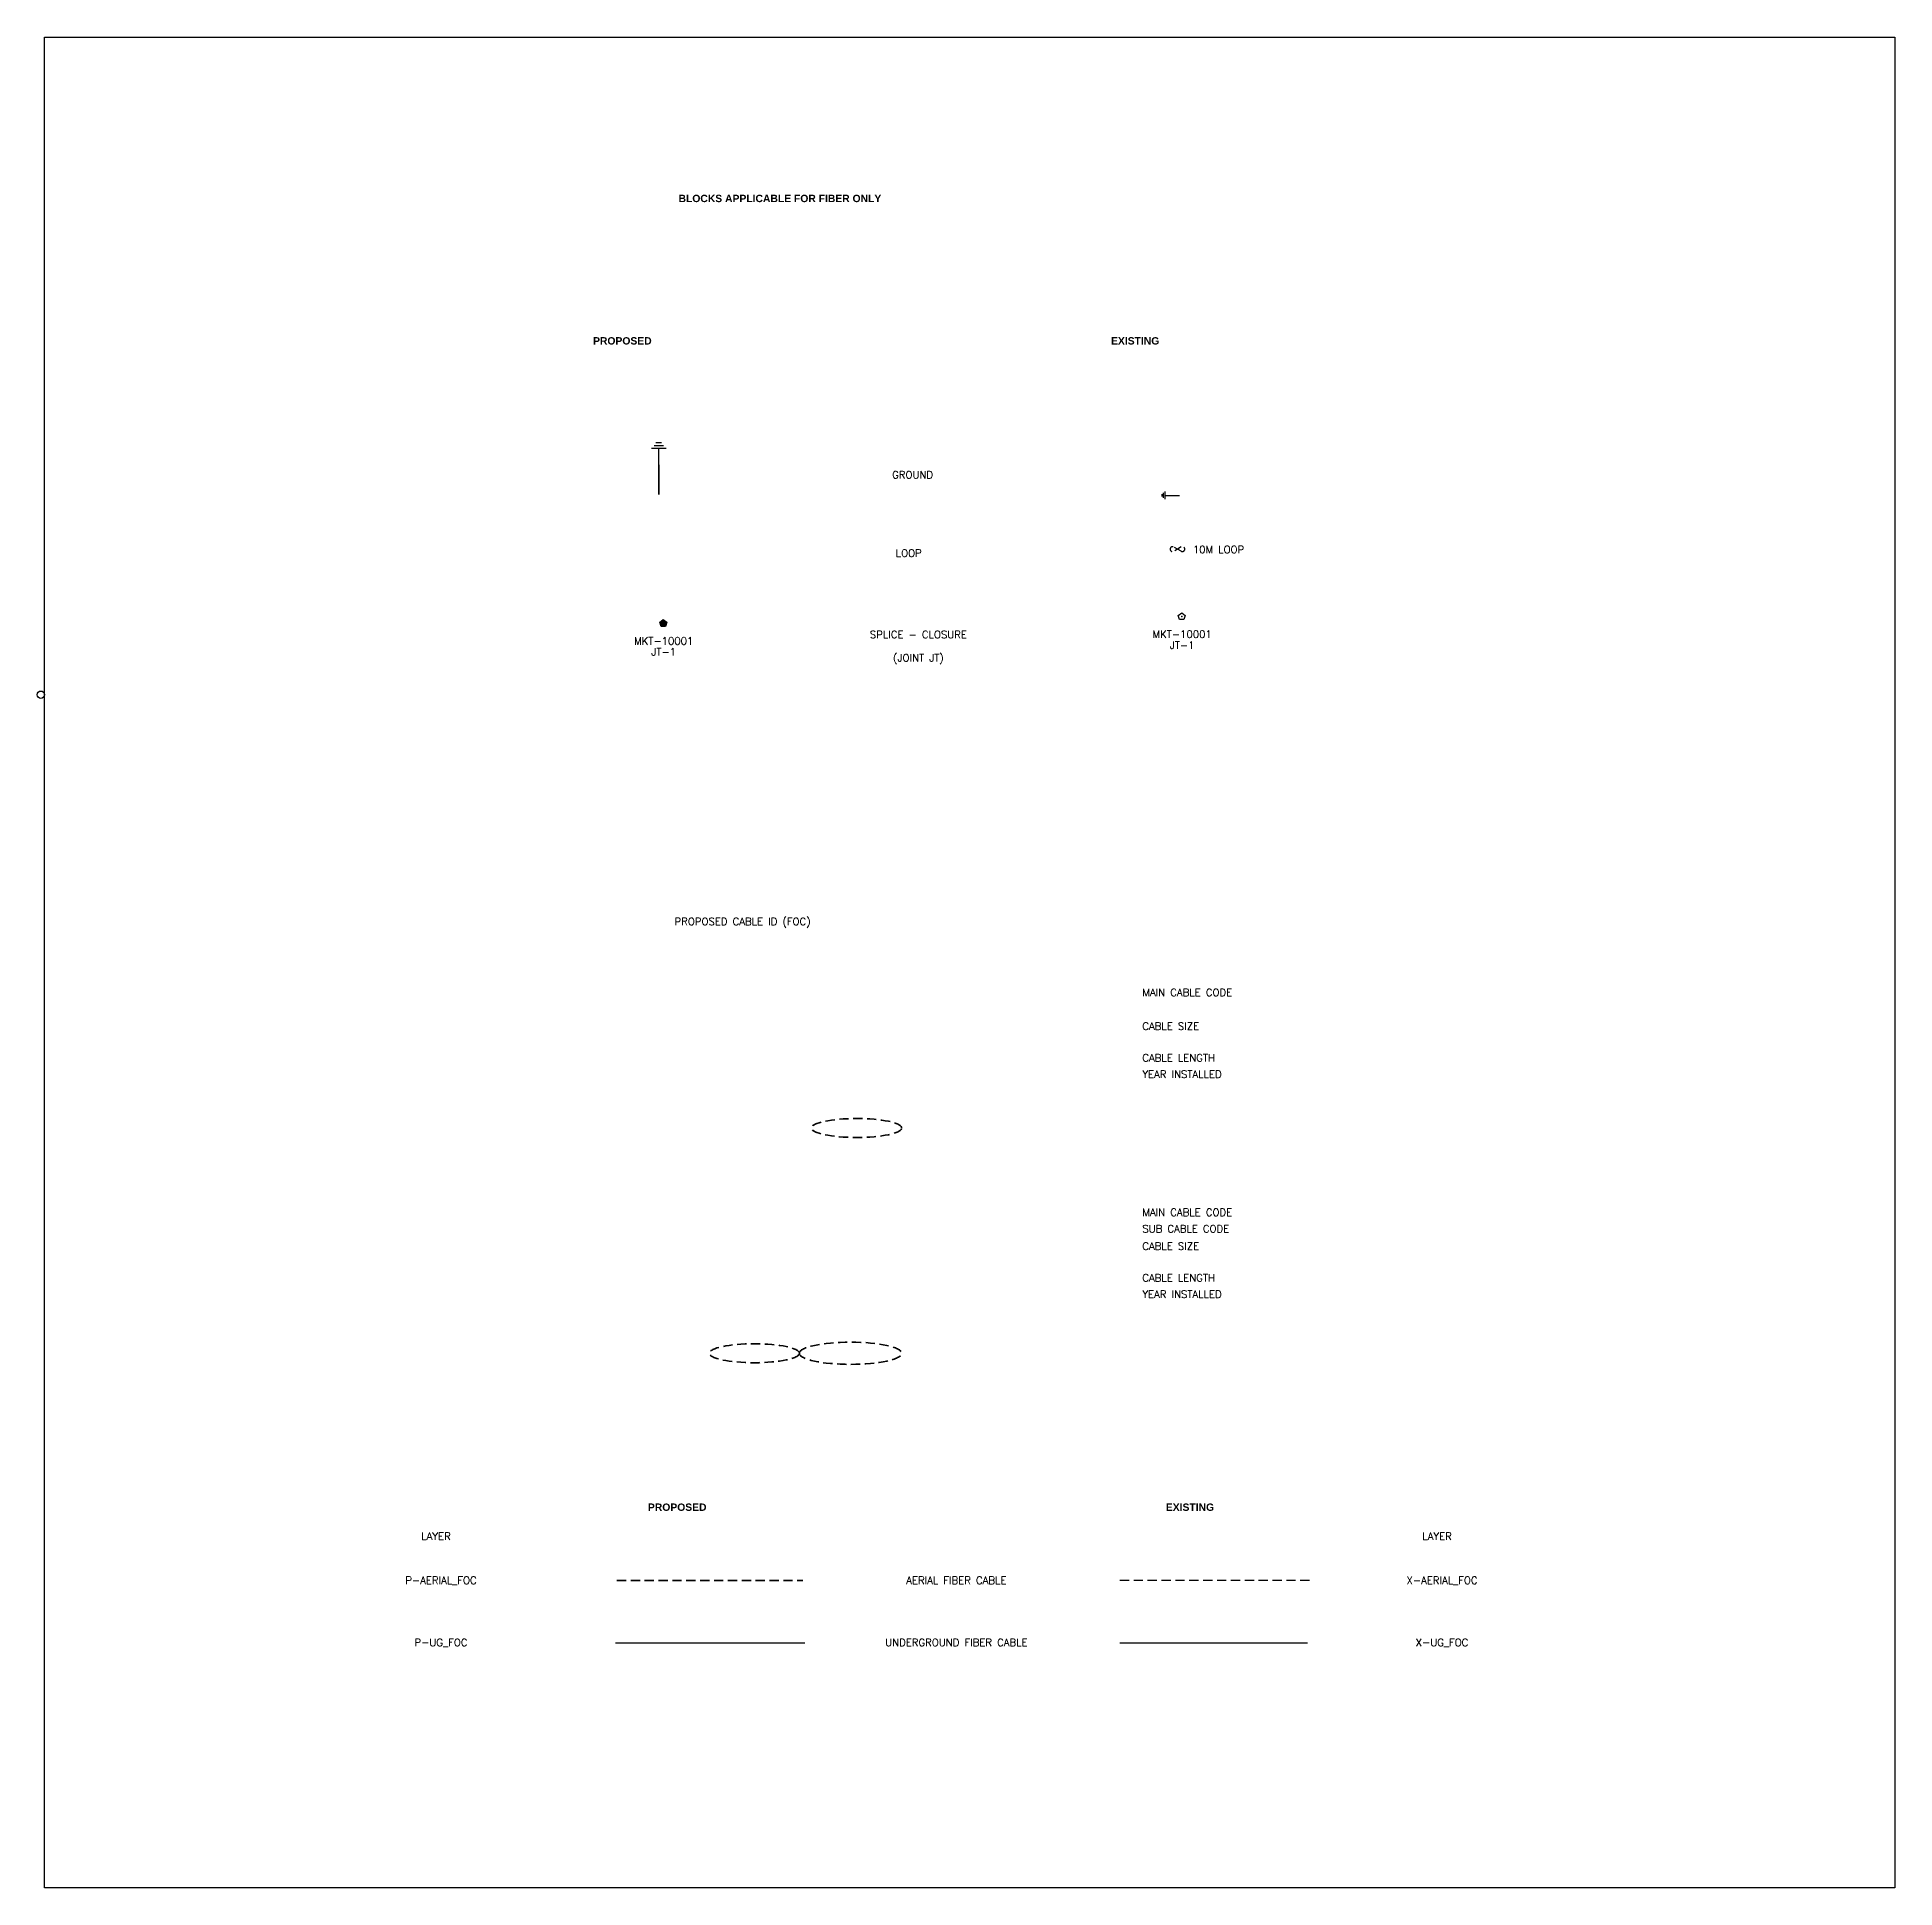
# Model space of a CAD drawing. Header units: metres. Extents: x 0 to 13977865, y -133221 to 11617873.
# Drawn here: x 13931406.9 to 13931808.5, y 678329.8 to 678729.8 of the extents above; entities that cross this region are included whole.
import ezdxf
from ezdxf.enums import TextEntityAlignment as Align

# ---------------------------------------------------------------- set-up
doc = ezdxf.new("R2010")
doc.units = ezdxf.units.M
doc.header["$MEASUREMENT"] = 0
doc.linetypes.add('AERCAB', pattern=[3, 2, -1])
doc.linetypes.add('HIDDEN', pattern=[5.5, 3.5, -2])
for name, color, linetype in [('GRID', 4, 'Continuous'), ('P-AERIAL_FOC', 1, 'AERCAB'), ('P-GRND', 1, 'Continuous'), ('P-JOINT', 1, 'Continuous'), ('P-UG_FOC', 1, 'Continuous'), ('SPAN', 7, 'Continuous'), ('X-AERIAL_FOC', 5, 'AERCAB'), ('X-GRND', 5, 'Continuous'), ('X-JOINT', 5, 'Continuous'), ('X-loop', 5, 'AERCAB'), ('X-SPLICE', 5, 'Continuous'), ('X-UG_FOC', 5, 'Continuous')]:
    doc.layers.add(name, color=color, linetype=linetype)
doc.layers.add('p-cable', color=2, linetype='AERCAB', lineweight=35)
doc.styles.add('BOLD', font='swisscbo.ttf')
doc.styles.add('ROMANS', font='romans')
doc.styles.add('SASB', font='SASB____.SHX', dxfattribs={"height": 5})
doc.styles.add('SIMPLEX', font='simplex')
doc.styles.get("Standard").update_dxf_attribs({"font": 'arial.ttf'})

msp = doc.modelspace()

# ---------------------------------------------------------------- texts
at = {"layer": 'SPAN'}
for s, style, p in [('BLOCKS APPLICABLE FOR FIBER ONLY', 'SASB', (13931545.58, 678694.19)), ('PROPOSED', 'SASB', (13931527.1, 678663.41)), ('EXISTING', 'SASB', (13931639.08, 678663.41)), ('MAIN CABLE CODE', 'SIMPLEX', (13931645.85, 678522.59)), ('CABLE SIZE', 'SIMPLEX', (13931645.85, 678515.29)), ('CABLE LENGTH', 'SIMPLEX', (13931645.85, 678508.43)), ('YEAR INSTALLED', 'SIMPLEX', (13931645.85, 678504.89)), ('MAIN CABLE CODE', 'SIMPLEX', (13931645.85, 678475.05)), ('SUB CABLE CODE', 'SIMPLEX', (13931645.85, 678471.51)), ('CABLE SIZE', 'SIMPLEX', (13931645.85, 678467.74)), ('CABLE LENGTH', 'SIMPLEX', (13931645.85, 678460.88)), ('YEAR INSTALLED', 'SIMPLEX', (13931645.85, 678457.34)), ('PROPOSED', 'SASB', (13931538.96, 678411.32)), ('EXISTING', 'SASB', (13931650.93, 678411.32))]:
    msp.add_text(s, height=1.6, dxfattribs=dict(at, style=style)).set_placement(p)
at = {"layer": 'SPAN', "style": 'SIMPLEX'}
for s, p in [('GROUND', (13931596.18, 678634.47)), ('LOOP', (13931595.34, 678617.53)), ('SPLICE - CLOSURE', (13931597.44, 678599.92)), ('(JOINT JT)', (13931597.44, 678594.89)), ('PROPOSED CABLE ID (FOC)', (13931559.43, 678537.91)), ('LAYER', (13931493.14, 678405.04)), ('LAYER', (13931709.56, 678405.04)), ('P-AERIAL_FOC', (13931494.22, 678395.51)), ('AERIAL FIBER CABLE', (13931605.64, 678395.51)), ('X-AERIAL_FOC', (13931710.64, 678395.51)), ('P-UG_FOC', (13931494.22, 678382.09)), ('UNDERGROUND FIBER CABLE', (13931605.64, 678382.09)), ('X-UG_FOC', (13931710.64, 678382.09))]:
    msp.add_text(s, height=1.6, dxfattribs=at).set_placement(p, align=Align.CENTER)

# ---------------------------------------------------------------- blocks, each defined once
blk = doc.blocks.new('X-SPLICE')
at = {"layer": 'X-SPLICE'}
blk.add_circle((0, 0), 1, dxfattribs=at)
blk = doc.blocks.new('X-LOOP')
for p, q in [((0.96, -0.51), (-1.14, 0.61)), ((1.01, 0.58), (-0.99, -0.57))]:
    blk.add_line(p, q)
for centre, radius, start, end in [((-1.33, 0), 0.651, 73.121, 300.6288), ((1.34, 0.02), 0.653, 239.7148, 120.2255)]:
    blk.add_arc(centre, radius, start, end)
at = {"color": 5}
blk.add_arc((0.66, -1.07), 0.635, 56.8773, 61.7858, dxfattribs=at)
at = {"style": 'ROMANS'}
blk.add_attdef('LoopLength', text='', height=1, dxfattribs=at).set_placement((0.04, -1.45), align=Align.MIDDLE)
blk = doc.blocks.new('P-GRND')
at = {"layer": 'P-GRND'}
for p, q in [((-2, 12.5), (2, 12.5)), ((-1.25, 13.25), (1.25, 13.25)), ((-0.75, 14), (0.75, 14)), ((0, 0), (0, 12.5)), ((0, 8), (0, 0))]:
    blk.add_line(p, q, dxfattribs=at)
blk = doc.blocks.new('X-GRND')
at = {"layer": 'X-GRND'}
for p, q in [((-4.8, 0.35), (-4.8, -0.35)), ((-4.44, 0.7), (-4.44, -0.7)), ((-4.04, 1.05), (-4.04, -1.05)), ((-4.04, 0), (0, 0))]:
    blk.add_line(p, q, dxfattribs=at)
blk = doc.blocks.new('P-Joint')
at = {"layer": 'P-JOINT'}
blk.add_hatch(color=7, dxfattribs=at).paths.add_polyline_path([(0.59, -0.81), (0.95, 0.31), (0, 1), (-0.95, 0.31), (-0.59, -0.81)])
blk.add_lwpolyline([(0, 1), (0.95, 0.31), (0.59, -0.81), (-0.59, -0.81), (-0.95, 0.31), (0, 1)], dxfattribs=at)
at = {"layer": 'P-JOINT', "color": 7, "linetype": 'Continuous', "style": 'ROMANS'}
for tag, p in [('JT_ID', (0.11, -4.76)), ('JOINT', (0.11, -7.72))]:
    blk.add_attdef(tag, text='', height=2, dxfattribs=at).set_placement(p, align=Align.MIDDLE)
blk = doc.blocks.new('X-Joint')
blk.add_point((0, 0))
at = {"layer": 'X-JOINT'}
blk.add_lwpolyline([(0, 1), (0.95, 0.31), (0.59, -0.81), (-0.59, -0.81), (-0.95, 0.31), (0, 1)], dxfattribs=at)
at = {"layer": 'X-JOINT', "color": 7, "linetype": 'Continuous', "style": 'ROMANS'}
for tag, p in [('JT_ID', (0.11, -4.76)), ('JOINT', (0.11, -7.72))]:
    blk.add_attdef(tag, text='', height=2, dxfattribs=at).set_placement(p, align=Align.MIDDLE)
blk = doc.blocks.new('Dummy NAP')
at = {"layer": 'P-AERIAL_FOC', "linetype": 'Continuous'}
for points in [[(-1214.51, 1596.99), (-1226.52, 1596.99, 1), (-1226.52, 1585.23), (-1214.51, 1585.23, 1)], [(-1214.51, 1596.22), (-1226.52, 1596.22, 1), (-1226.52, 1586), (-1214.51, 1586, 1)]]:
    blk.add_lwpolyline(points, format="xyb", close=True, dxfattribs=at)
for points in [[(-1222.08, 1596.22), (-1222.95, 1586.81), (-1212.04, 1590.95), (-1222.08, 1596.22)], [(-1221.93, 1587.2), (-1222.03, 1586.24), (-1210.95, 1590.95), (-1221, 1596.22), (-1221.05, 1595.68)]]:
    blk.add_lwpolyline(points, dxfattribs=at)
at = {"layer": 'P-AERIAL_FOC', "insert": (-1226.67, 1593.25), "char_height": 4.612, "attachment_point": 1}
blk.add_mtext_dynamic_manual_height_columns('DN', width=166.2529, gutter_width=23.06, heights=[0], dxfattribs=at)
at = {"layer": 'P-AERIAL_FOC', "color": 250}
for tag, p in [('HOMINGPLAID', (-1245.87, 1607.27)), ('SITEPLAID', (-1240.78, 1602.45)), ('C0D0', (-1231.6, 1597.35))]:
    blk.add_attdef(tag, p, '', height=4.61, dxfattribs=at)

# ---------------------------------------------------------------- linework, layer by layer
at = {"layer": 'GRID', "lineweight": 25}
msp.add_lwpolyline([(13931408.53, 678729.85), (13931808.53, 678729.85), (13931808.53, 678329.85), (13931408.53, 678329.85)], close=True, dxfattribs=at)
at = {"layer": 'P-AERIAL_FOC', "color": 1, "lineweight": 35}
msp.add_lwpolyline([(13931532.25, 678396.31), (13931572.47, 678396.31)], dxfattribs=at)
at = {"layer": 'p-cable', "color": 1, "extrusion": (0, 0, -1)}
for centre in [(13931584.07, 678494.08), (13931561.97, 678445.39)]:
    msp.add_ellipse(centre, major_axis=(9.74, 0), ratio=0.209993, dxfattribs=at)
at = {"layer": 'p-cable', "color": 1}
msp.add_ellipse((13931582.76, 678445.39), major_axis=(-11.06, 0), ratio=0.217421, dxfattribs=at)
at = {"layer": 'P-UG_FOC', "color": 80}
msp.add_lwpolyline([(13931531.98, 678382.83), (13931572.86, 678382.83)], dxfattribs=at)
at = {"layer": 'X-AERIAL_FOC'}
msp.add_lwpolyline([(13931640.99, 678396.33), (13931682.22, 678396.33)], dxfattribs=at)
at = {"layer": 'X-UG_FOC'}
msp.add_lwpolyline([(13931640.99, 678382.79), (13931681.57, 678382.79)], dxfattribs=at)

# ---------------------------------------------------------------- block references
ref = msp.add_blockref('Dummy NAP', (2919622.89, -134460.51), dxfattribs=dict(xscale=0.7974615441699047, yscale=0.7974615441699047, zscale=0.7974615441699047, rotation=1.431649339285902))
ref.add_attrib('MHTYPE', 'NAP AUGMENT', dxfattribs={"color": 1, "height": 1.3157, "rotation": 1.1072, "style": 'BOLD'}).set_placement((13977857.1, 786666.32), align=Align.BOTTOM_CENTER)
ref.add_attrib('MHTYPE', 'PLM_002_C01_D04', dxfattribs={"color": 1, "height": 1.3157, "rotation": 1.1072, "style": 'BOLD'}).set_placement((13977857.73, 786663.81), align=Align.BOTTOM_CENTER)
at = {"xscale": 0.8, "yscale": 0.8, "zscale": 0.8}
for name, p in [('P-GRND', (13931541.3, 678631.02)), ('X-GRND', (13931653.91, 678630.82))]:
    msp.add_blockref(name, p, dxfattribs=at)
at = {"layer": 'P-GRND', "xscale": 0.8, "yscale": 0.8, "zscale": 0.8}
msp.add_blockref('P-GRND', (13931541.3, 678631.02), dxfattribs=at)
at = {"layer": 'P-JOINT', "xscale": 0.8, "yscale": 0.8, "zscale": 0.8}
msp.add_blockref('P-Joint', (13931542.29, 678603.15), dxfattribs=at).add_auto_attribs({'JT_ID': 'MKT-10001', 'JOINT': 'JT-1'})
at = {"layer": 'X-JOINT', "xscale": 0.8, "yscale": 0.8, "zscale": 0.8}
msp.add_blockref('X-Joint', (13931654.36, 678604.61), dxfattribs=at).add_auto_attribs({'JT_ID': 'MKT-10001', 'JOINT': 'JT-1'})
at = {"layer": 'X-loop', "linetype": 'HIDDEN'}
ref = msp.add_blockref('X-LOOP', (13931653.44, 678619.19), dxfattribs=dict(at, xscale=0.8, yscale=0.8, zscale=0.8))
ref.add_attrib('LOOP_SIZE', '10M LOOP', (13931656.77, 678618.3), dxfattribs={"color": 7, "height": 1.6, "style": 'SIMPLEX'})
at = {"layer": 'X-SPLICE', "xscale": 0.8, "yscale": 0.8, "zscale": 0.8}
msp.add_blockref('X-SPLICE', (13931407.72, 678587.73), dxfattribs=at)

msp.set_redraw_order([(e.dxf.handle, doc.entitydb.next_handle()) for e in msp.query("TEXT MTEXT ATTDEF DIMENSION ARC_DIMENSION")])  # texts and dimensions are drawn at this point

doc.saveas('drawing.dxf')
